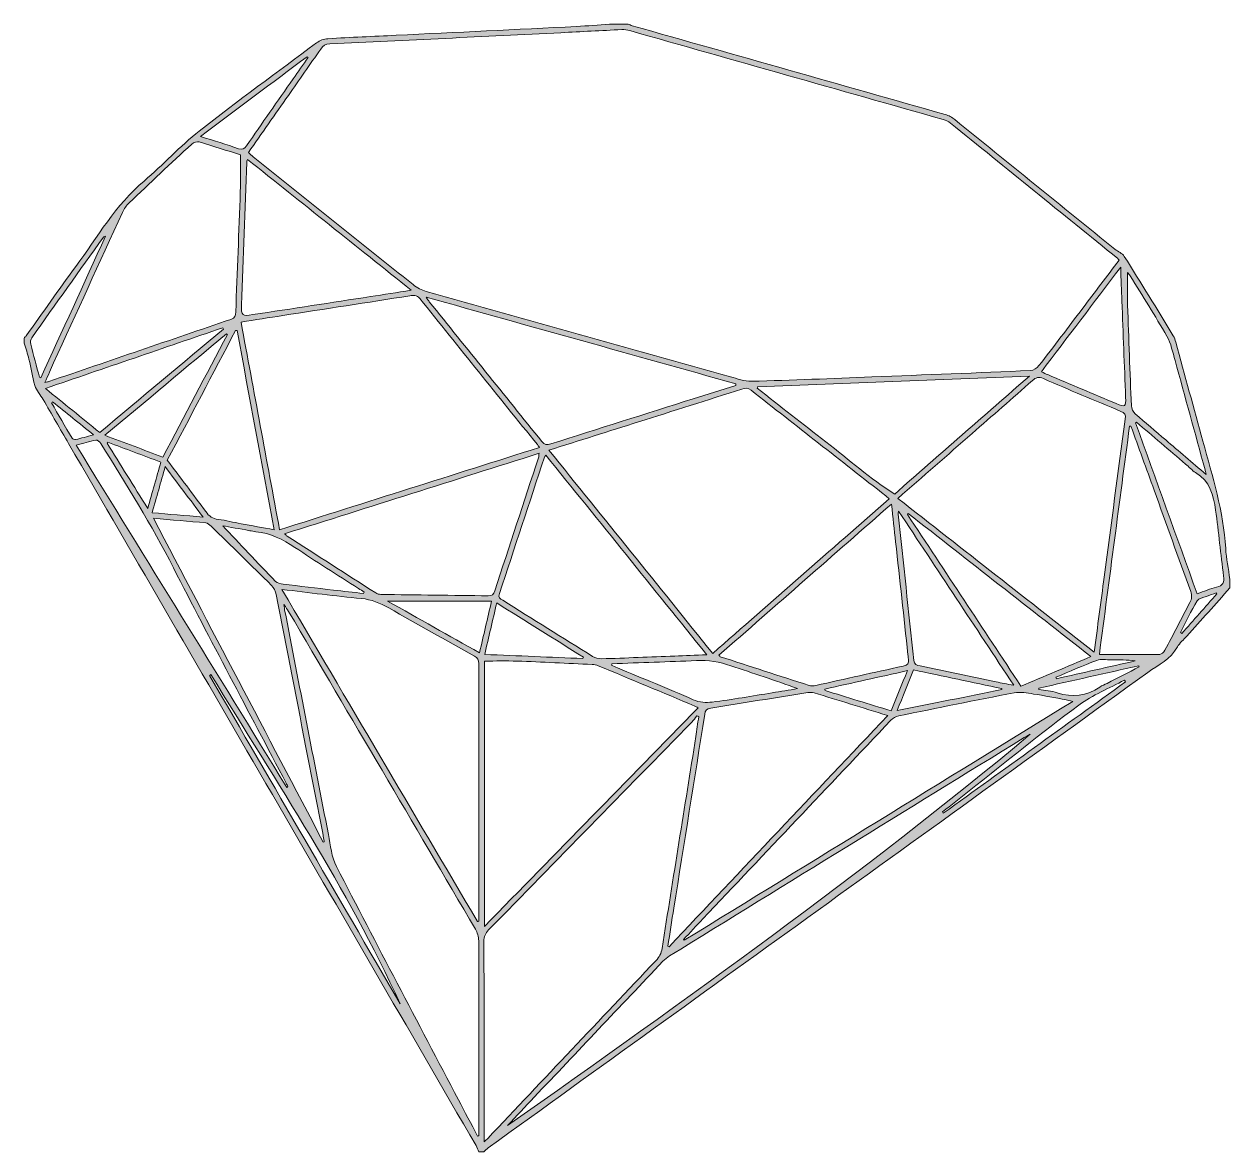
# Model space of a CAD drawing. Header units: inches. Extents: x 47 to 1957, y -1896 to -109.
import ezdxf

# ---------------------------------------------------------------- set-up
doc = ezdxf.new("R2010")
doc.units = ezdxf.units.IN
doc.header["$MEASUREMENT"] = 0
doc.layers.add('Layer 1', color=7, linetype='Continuous')

# ---------------------------------------------------------------- blocks, each defined once
blk = doc.blocks.new('block 3')
at = {"layer": 'Layer 1', "true_color": 0xffffff}
h = blk.add_hatch(color=7, dxfattribs=at)
h.dxf.hatch_style = 2
edge = h.paths.add_edge_path()
edge.add_spline(control_points=[(767.4, -1896.1), (766, -1892.8), (764.8, -1889.3), (763.1, -1886.2), (547.9, -1515.3), (332.7, -1144.4), (117.5, -773.6), (104, -750.4), (90.7, -727.1), (77.2, -703.9), (72.8, -696.5), (66.6, -689.6), (64.1, -681.6), (59.8, -668), (58.1, -653.7), (54.7, -639.8), (52.7, -631.2), (49.6, -622.9), (47, -614.5), (47, -611.8), (47, -609.2), (47, -606.5), (48.1, -605.3), (49.4, -604.3), (50.3, -603), (76.5, -566.3), (102, -529.2), (128.8, -493), (163.2, -446.5), (191.8, -395.7), (237, -357.6), (267.1, -332.2), (293.7, -302.6), (324.6, -278.4), (385.5, -230.5), (448.2, -184.9), (510.5, -138.7), (515.4, -135), (522.2, -132.5), (528.3, -132.1), (564.3, -129.9), (600.4, -128.4), (636.5, -126.7), (731.7, -122.1), (827, -117.5), (922.2, -112.7), (939.6, -111.9), (957, -110.3), (974.4, -109), (984.3, -109), (994.3, -109), (1004.2, -109), (1006.3, -109.8), (1008.4, -110.8), (1010.6, -111.5), (1175.8, -158.4), (1341.1, -205.2), (1506.3, -252.3), (1511.8, -253.8), (1517.3, -256.8), (1521.8, -260.4), (1606.4, -328.7), (1690.9, -397.2), (1775.4, -465.6), (1780.3, -469.5), (1787, -472), (1790.1, -477), (1816.4, -518.7), (1842.1, -560.8), (1867.8, -602.9), (1869.6, -606), (1870.7, -609.6), (1871.6, -613.1), (1886, -665.4), (1900.3, -717.8), (1914.8, -770.1), (1930.3, -825.9), (1947.2, -881.4), (1950.8, -939.8), (1951.8, -956.1), (1955.2, -972.3), (1957.4, -988.6), (1957.4, -993.2), (1957.4, -997.9), (1957.4, -1002.5), (1934.7, -1027.9), (1911.9, -1053.3), (1889.2, -1078.7), (1884.1, -1084.4), (1877.8, -1089.4), (1874.3, -1095.9), (1863.8, -1115.7), (1844, -1124.3), (1827.4, -1136.3), (1479.2, -1387.6), (1130.7, -1638.5), (782.3, -1889.6), (779.8, -1891.4), (777.7, -1893.9), (775.4, -1896.1), (772.7, -1896.1), (770, -1896.1), (767.4, -1896.1)], knot_values=[0, 0, 0, 0, 1, 1, 1, 2, 2, 2, 3, 3, 3, 4, 4, 4, 5, 5, 5, 6, 6, 6, 7, 7, 7, 8, 8, 8, 9, 9, 9, 10, 10, 10, 11, 11, 11, 12, 12, 12, 13, 13, 13, 14, 14, 14, 15, 15, 15, 16, 16, 16, 17, 17, 17, 18, 18, 18, 19, 19, 19, 20, 20, 20, 21, 21, 21, 22, 22, 22, 23, 23, 23, 24, 24, 24, 25, 25, 25, 26, 26, 26, 27, 27, 27, 28, 28, 28, 29, 29, 29, 30, 30, 30, 31, 31, 31, 32, 32, 32, 33, 33, 33, 34, 34, 34, 34], degree=3, periodic=1)
edge = h.paths.add_edge_path()
edge.add_spline(control_points=[(1782, -482.9), (1780.6, -481.3), (1780.2, -480.8), (1779.7, -480.4), (1691.4, -408.8), (1603, -337.2), (1514.6, -265.8), (1511.4, -263.2), (1507.2, -261.4), (1503.2, -260.2), (1337.6, -213.2), (1172.1, -166.2), (1006.5, -119.3), (1002.4, -118.2), (998, -117.5), (993.8, -117.7), (961.7, -119.2), (929.6, -121), (897.5, -122.6), (775.4, -128.6), (653.4, -134.6), (531.3, -140.3), (524.3, -140.6), (520.5, -143.2), (516.9, -148.5), (500, -173.1), (482.8, -197.4), (465.7, -221.9), (444.7, -252), (423.6, -282.1), (402.3, -312.6), (405.2, -315.2), (407.6, -317.4), (410.1, -319.4), (494.5, -387), (578.9, -454.5), (663.4, -521.8), (669.5, -526.6), (676.8, -530.5), (684.2, -532.6), (844.7, -577.8), (1005.4, -622.8), (1166, -667.7), (1177.1, -670.8), (1188.5, -675.3), (1199.7, -675), (1263.3, -673.4), (1326.8, -670.5), (1390.4, -668), (1474.1, -664.8), (1557.9, -661.6), (1641.6, -657.9), (1646.3, -657.7), (1652, -654), (1655, -650.1), (1678.4, -620), (1701.3, -589.5), (1724.3, -559.2), (1743.5, -533.8), (1762.6, -508.4), (1782, -482.9)], knot_values=[0, 0, 0, 0, 1, 1, 1, 2, 2, 2, 3, 3, 3, 4, 4, 4, 5, 5, 5, 6, 6, 6, 7, 7, 7, 8, 8, 8, 9, 9, 9, 10, 10, 10, 11, 11, 11, 12, 12, 12, 13, 13, 13, 14, 14, 14, 15, 15, 15, 16, 16, 16, 17, 17, 17, 18, 18, 18, 19, 19, 19, 20, 20, 20, 20], degree=3, periodic=1)
edge = h.paths.add_edge_path()
edge.add_spline(control_points=[(878.5, -784.1), (965.6, -892.2), (1051.6, -998.9), (1138, -1106.1), (1231.5, -1024.3), (1324.3, -943), (1417.5, -861.3), (1415.2, -859.1), (1413.8, -857.7), (1412.3, -856.6), (1341.1, -800.7), (1269.8, -745), (1198.8, -689), (1193.8, -685.1), (1189.6, -685.7), (1184.3, -687.4), (1129.7, -704.7), (1075.2, -722), (1020.6, -739.2), (973.6, -754.1), (926.6, -768.9), (878.5, -784.1)], knot_values=[0, 0, 0, 0, 1, 1, 1, 2, 2, 2, 3, 3, 3, 4, 4, 4, 5, 5, 5, 6, 6, 6, 7, 7, 7, 7], degree=3, periodic=1)
edge = h.paths.add_edge_path()
edge.add_spline(control_points=[(863.4, -779.9), (861.7, -777.5), (861, -776.4), (860.2, -775.3), (798.1, -698.2), (735.8, -621.1), (673.8, -543.8), (669, -537.8), (663.9, -538.7), (658, -539.6), (590.9, -550), (523.9, -560.4), (456.8, -570.8), (435, -574.2), (413.2, -577.6), (390.7, -581.2), (411.1, -691.1), (431.3, -800), (451.8, -910.2), (589.4, -866.6), (725.8, -823.5), (863.4, -779.9)], knot_values=[0, 0, 0, 0, 1, 1, 1, 2, 2, 2, 3, 3, 3, 4, 4, 4, 5, 5, 5, 6, 6, 6, 7, 7, 7, 7], degree=3, periodic=1)
edge = h.paths.add_edge_path()
edge.add_spline(control_points=[(775.7, -1880.2), (778.8, -1877.4), (780.2, -1876.2), (781.5, -1874.8), (870.3, -1780.9), (959, -1687), (1047.9, -1593.2), (1053.5, -1587.4), (1056.6, -1581.4), (1057.8, -1573.6), (1075.5, -1461.7), (1093.5, -1349.9), (1111.3, -1238), (1112.9, -1227.6), (1114.3, -1217.1), (1115.8, -1206.7), (1114.8, -1206.1), (1113.8, -1205.6), (1112.8, -1205), (1110.2, -1208.4), (1107.8, -1212), (1104.8, -1215), (997.6, -1324.8), (890.4, -1434.6), (783, -1544.2), (777.7, -1549.6), (775.5, -1554.9), (775.5, -1562.5), (775.8, -1639.1), (775.7, -1715.6), (775.7, -1792.2), (775.7, -1820.7), (775.7, -1849.2), (775.7, -1880.2)], knot_values=[0, 0, 0, 0, 1, 1, 1, 2, 2, 2, 3, 3, 3, 4, 4, 4, 5, 5, 5, 6, 6, 6, 7, 7, 7, 8, 8, 8, 9, 9, 9, 10, 10, 10, 11, 11, 11, 11], degree=3, periodic=1)
edge = h.paths.add_edge_path()
edge.add_spline(control_points=[(1431.5, -860.6), (1535.1, -941.8), (1638.2, -1022.5), (1742.4, -1104.2), (1747.9, -1063.3), (1753.1, -1024.2), (1758.3, -985.2), (1769.4, -901.8), (1780.3, -818.4), (1791.6, -735), (1792.6, -728), (1790.8, -725.2), (1784.5, -722.6), (1743.5, -705.6), (1702.6, -688.4), (1662, -670.7), (1654.6, -667.5), (1650.1, -668.9), (1644.5, -673.8), (1612.8, -702), (1580.8, -729.8), (1548.9, -757.7), (1510, -791.8), (1471.2, -825.9), (1431.5, -860.6)], knot_values=[0, 0, 0, 0, 1, 1, 1, 2, 2, 2, 3, 3, 3, 4, 4, 4, 5, 5, 5, 6, 6, 6, 7, 7, 7, 8, 8, 8, 8], degree=3, periodic=1)
edge = h.paths.add_edge_path()
edge.add_spline(control_points=[(765.4, -1871), (766, -1870.8), (766.7, -1870.6), (767.4, -1870.5), (767.4, -1867.3), (767.4, -1864.2), (767.4, -1861), (767.4, -1761.2), (767.5, -1661.4), (767.2, -1561.6), (767.2, -1555.4), (765.2, -1548.5), (762.1, -1543.2), (663.5, -1375.2), (564.7, -1207.4), (465.9, -1039.6), (464.1, -1036.6), (462.1, -1033.8), (458.7, -1028.5), (459.3, -1033.5), (459.4, -1035.4), (459.8, -1037.3), (482.8, -1156), (505.9, -1274.6), (529.2, -1393.2), (532.5, -1410.3), (534.1, -1428.8), (541.9, -1443.8), (605.6, -1567.4), (670.5, -1690.4), (735.1, -1813.5), (745.2, -1832.6), (755.3, -1851.8), (765.4, -1871)], knot_values=[0, 0, 0, 0, 1, 1, 1, 2, 2, 2, 3, 3, 3, 4, 4, 4, 5, 5, 5, 6, 6, 6, 7, 7, 7, 8, 8, 8, 9, 9, 9, 10, 10, 10, 11, 11, 11, 11], degree=3, periodic=1)
edge = h.paths.add_edge_path()
edge.add_spline(control_points=[(1115.1, -1192.4), (1112.6, -1191.1), (1111.2, -1190.2), (1109.8, -1189.6), (1058.8, -1168.3), (1007.8, -1147), (956.7, -1125.8), (953.7, -1124.5), (950.4, -1123.8), (947.2, -1123.7), (907.5, -1121.8), (867.8, -1119.8), (828, -1118.4), (811, -1117.8), (793.9, -1118.3), (776.4, -1118.3), (776.4, -1257.1), (776.4, -1396.7), (776.4, -1538.8), (890, -1422.6), (1002.1, -1308), (1115.1, -1192.4)], knot_values=[0, 0, 0, 0, 1, 1, 1, 2, 2, 2, 3, 3, 3, 4, 4, 4, 5, 5, 5, 6, 6, 6, 7, 7, 7, 7], degree=3, periodic=1)
edge = h.paths.add_edge_path()
edge.add_spline(control_points=[(455.4, -1004.8), (559.5, -1181.6), (662.4, -1356.4), (765.3, -1531.1), (766, -1530.9), (766.7, -1530.8), (767.4, -1530.6), (767.4, -1528.4), (767.4, -1526.3), (767.4, -1524.2), (767.4, -1390.2), (767.3, -1256.2), (767.5, -1122.2), (767.5, -1116.4), (765.6, -1113.4), (760.7, -1110.7), (715.3, -1085.3), (669.9, -1059.9), (624.8, -1034.1), (611.1, -1026.2), (597.3, -1020.7), (581.2, -1019.2), (540.1, -1015.3), (499, -1009.9), (455.4, -1004.8)], knot_values=[0, 0, 0, 0, 1, 1, 1, 2, 2, 2, 3, 3, 3, 4, 4, 4, 5, 5, 5, 6, 6, 6, 7, 7, 7, 8, 8, 8, 8], degree=3, periodic=1)
edge = h.paths.add_edge_path()
edge.add_spline(control_points=[(80, -676.7), (83.2, -676), (84.8, -675.9), (86.3, -675.4), (182.4, -642.5), (278.5, -609.5), (374.7, -576.8), (381.2, -574.6), (382.1, -570.7), (382.3, -565.1), (384.7, -501.5), (387.3, -438), (389.5, -374.4), (390.1, -355.3), (389.6, -336.1), (389.6, -316.2), (368.7, -309.5), (346.7, -302.2), (324.5, -295.7), (321.1, -294.7), (315.5, -296.5), (312.7, -299), (279.4, -329.8), (246.3, -360.9), (213.4, -392.2), (209, -396.4), (205.3, -401.8), (202.7, -407.4), (166.3, -486.8), (130.1, -566.3), (93.8, -645.8), (89.4, -655.6), (85, -665.4), (80, -676.7)], knot_values=[0, 0, 0, 0, 1, 1, 1, 2, 2, 2, 3, 3, 3, 4, 4, 4, 5, 5, 5, 6, 6, 6, 7, 7, 7, 8, 8, 8, 9, 9, 9, 10, 10, 10, 11, 11, 11, 11], degree=3, periodic=1)
edge = h.paths.add_edge_path()
edge.add_spline(control_points=[(1415.3, -1204.6), (1375.2, -1192.2), (1337, -1180.4), (1298.7, -1168.7), (1295.6, -1167.8), (1292.1, -1167.6), (1288.9, -1168.1), (1237.6, -1176.3), (1186.3, -1184.8), (1134.9, -1192.8), (1128.5, -1193.8), (1126.3, -1196.2), (1125.3, -1202.6), (1109.2, -1305), (1092.7, -1407.4), (1076.4, -1509.7), (1073.2, -1529.8), (1070.1, -1550), (1067, -1570.1), (1067.6, -1570.4), (1068.3, -1570.7), (1068.9, -1570.9), (1183.9, -1449.3), (1299, -1327.6), (1415.3, -1204.6)], knot_values=[0, 0, 0, 0, 1, 1, 1, 2, 2, 2, 3, 3, 3, 4, 4, 4, 5, 5, 5, 6, 6, 6, 7, 7, 7, 8, 8, 8, 8], degree=3, periodic=1)
edge = h.paths.add_edge_path()
edge.add_spline(control_points=[(873.7, -792), (872.4, -793.9), (871.6, -794.6), (871.3, -795.4), (847.6, -867.4), (824, -939.4), (800, -1011.3), (797.9, -1017.6), (801.3, -1019.5), (805.4, -1022), (852.8, -1051.7), (900.2, -1081.5), (947.8, -1110.9), (951.8, -1113.4), (957.1, -1114.8), (961.7, -1114.7), (1000.5, -1113.5), (1039.2, -1111.8), (1077.9, -1110.3), (1094.2, -1109.7), (1110.4, -1109), (1128.6, -1108.3), (1042.8, -1001.8), (958.6, -897.3), (873.7, -792)], knot_values=[0, 0, 0, 0, 1, 1, 1, 2, 2, 2, 3, 3, 3, 4, 4, 4, 5, 5, 5, 6, 6, 6, 7, 7, 7, 8, 8, 8, 8], degree=3, periodic=1)
edge = h.paths.add_edge_path()
edge.add_spline(control_points=[(1708.4, -1182.2), (1703.5, -1181), (1700.8, -1180.2), (1698, -1179.7), (1680.8, -1176.5), (1663.5, -1173.1), (1646.2, -1170.5), (1636.1, -1169), (1625.4, -1166.8), (1615.7, -1168.7), (1554.6, -1180.2), (1493.7, -1192.7), (1432.7, -1205.3), (1428.3, -1206.2), (1423.5, -1208.9), (1420.3, -1212.2), (1320.9, -1317), (1221.6, -1422), (1122.3, -1526.9), (1112.1, -1537.8), (1102, -1548.7), (1091.8, -1559.6), (1092.2, -1560), (1092.6, -1560.4), (1093, -1560.8), (1297.5, -1435), (1502, -1309.2), (1708.4, -1182.2)], knot_values=[0, 0, 0, 0, 1, 1, 1, 2, 2, 2, 3, 3, 3, 4, 4, 4, 5, 5, 5, 6, 6, 6, 7, 7, 7, 8, 8, 8, 9, 9, 9, 9], degree=3, periodic=1)
edge = h.paths.add_edge_path()
edge.add_spline(control_points=[(459.8, -916.7), (461.8, -918.5), (462.6, -919.5), (463.6, -920.2), (510.4, -950.3), (557.2, -980.3), (604, -1010.3), (606.4, -1011.8), (609.6, -1012.7), (612.4, -1012.7), (669, -1013.5), (725.6, -1014), (782.3, -1014.9), (788.5, -1015), (790.9, -1012.7), (792.7, -1007.2), (815.7, -936.8), (838.9, -866.4), (862, -796), (862.6, -794.1), (862.5, -792), (862.8, -789.1), (728, -831.8), (594.4, -874), (459.8, -916.7)], knot_values=[0, 0, 0, 0, 1, 1, 1, 2, 2, 2, 3, 3, 3, 4, 4, 4, 5, 5, 5, 6, 6, 6, 7, 7, 7, 8, 8, 8, 8], degree=3, periodic=1)
edge = h.paths.add_edge_path()
edge.add_spline(control_points=[(1174.7, -681.4), (1174.6, -680.5), (1174.5, -679.7), (1174.4, -678.9), (1011.6, -633.3), (848.9, -587.8), (683.9, -541.6), (686.5, -545.4), (687.6, -547.3), (689, -549), (748.5, -622.8), (808, -696.6), (867.3, -770.6), (871.7, -776.2), (875.6, -776.1), (881.7, -774.2), (956.8, -750.2), (1031.9, -726.5), (1107, -702.8), (1129.6, -695.6), (1152.1, -688.5), (1174.7, -681.4)], knot_values=[0, 0, 0, 0, 1, 1, 1, 2, 2, 2, 3, 3, 3, 4, 4, 4, 5, 5, 5, 6, 6, 6, 7, 7, 7, 7], degree=3, periodic=1)
edge = h.paths.add_edge_path()
edge.add_spline(control_points=[(1147.8, -1109.1), (1149.1, -1110.5), (1149.5, -1111.2), (1150, -1111.4), (1196.9, -1126.6), (1243.7, -1141.9), (1290.6, -1156.8), (1293.9, -1157.9), (1297.9, -1157.7), (1301.3, -1157), (1347.5, -1146.8), (1393.6, -1136.3), (1439.9, -1126.3), (1446.9, -1124.8), (1449.7, -1122.2), (1448, -1115.1), (1447.5, -1112.9), (1447.6, -1110.5), (1447.4, -1108.2), (1440.9, -1048.6), (1434.4, -989.1), (1427.9, -929.5), (1425.8, -910.3), (1423.6, -891), (1421.2, -869.6), (1329.2, -950.2), (1238.6, -1029.5), (1147.8, -1109.1)], knot_values=[0, 0, 0, 0, 1, 1, 1, 2, 2, 2, 3, 3, 3, 4, 4, 4, 5, 5, 5, 6, 6, 6, 7, 7, 7, 8, 8, 8, 9, 9, 9, 9], degree=3, periodic=1)
edge = h.paths.add_edge_path()
edge.add_spline(control_points=[(812.9, -1854.5), (1094.4, -1655.7), (1375.1, -1456.2), (1641.2, -1234.3), (1637.2, -1236.6), (1634.3, -1237.9), (1631.7, -1239.5), (1444.4, -1354.8), (1257, -1470), (1069.7, -1585.4), (1065.8, -1587.8), (1062.2, -1590.8), (1059, -1594.1), (991.1, -1665.8), (923.2, -1737.6), (855.3, -1809.3), (841.1, -1824.3), (827, -1839.4), (812.9, -1854.5)], knot_values=[0, 0, 0, 0, 1, 1, 1, 2, 2, 2, 3, 3, 3, 4, 4, 4, 5, 5, 5, 6, 6, 6, 6], degree=3, periodic=1)
edge = h.paths.add_edge_path()
edge.add_spline(control_points=[(1209.2, -683.5), (1209, -684.3), (1208.8, -685.2), (1208.6, -686), (1244.9, -714.4), (1280.8, -743.1), (1317.4, -771.1), (1353.6, -798.7), (1387.6, -829.5), (1426.4, -853.6), (1497.4, -791.4), (1567.7, -729.8), (1639.7, -666.7), (1494.3, -672.4), (1351.7, -677.9), (1209.2, -683.5)], knot_values=[0, 0, 0, 0, 1, 1, 1, 2, 2, 2, 3, 3, 3, 4, 4, 4, 5, 5, 5, 5], degree=3, periodic=1)
edge = h.paths.add_edge_path()
edge.add_spline(control_points=[(521, -1405.2), (521.5, -1405), (522, -1404.8), (522.5, -1404.6), (522.2, -1402.7), (522, -1400.8), (521.6, -1399), (513.3, -1356.4), (505, -1313.8), (496.7, -1271.2), (479.9, -1185.1), (463.3, -1098.9), (446.2, -1012.9), (445.2, -1007.7), (442.5, -1002.1), (438.9, -998.4), (407.2, -966.8), (375.1, -935.6), (343.1, -904.4), (340.8, -902.2), (337.7, -899.6), (334.8, -899.4), (307.9, -896.8), (280.8, -894.6), (251.8, -892.1), (342.1, -1064.3), (431.5, -1234.8), (521, -1405.2)], knot_values=[0, 0, 0, 0, 1, 1, 1, 2, 2, 2, 3, 3, 3, 4, 4, 4, 5, 5, 5, 6, 6, 6, 7, 7, 7, 8, 8, 8, 9, 9, 9, 9], degree=3, periodic=1)
edge = h.paths.add_edge_path()
edge.add_spline(control_points=[(401, -323.3), (400.2, -325.9), (399.7, -326.8), (399.7, -327.7), (396.8, -403.1), (394, -478.6), (391.3, -554), (390.7, -571), (392.5, -572.1), (409.5, -569.4), (471.6, -559.8), (533.8, -550.3), (595.9, -540.7), (616.7, -537.6), (637.4, -534.2), (660.4, -530.6), (573, -460.8), (487.5, -392.4), (401, -323.3)], knot_values=[0, 0, 0, 0, 1, 1, 1, 2, 2, 2, 3, 3, 3, 4, 4, 4, 5, 5, 5, 6, 6, 6, 6], degree=3, periodic=1)
edge = h.paths.add_edge_path()
edge.add_spline(control_points=[(1800.6, -745.9), (1799.9, -745.9), (1799.2, -745.9), (1798.5, -745.9), (1782.6, -866.4), (1766.7, -986.8), (1750.6, -1108), (1783.3, -1108), (1814.8, -1108.2), (1846.2, -1107.7), (1849, -1107.7), (1852.8, -1104.1), (1854.4, -1101.2), (1867.8, -1076.1), (1880.6, -1050.7), (1894, -1025.6), (1897.2, -1019.6), (1897.7, -1014.4), (1895.4, -1007.9), (1875.9, -954.5), (1856.7, -901), (1837.4, -847.5), (1825.2, -813.6), (1812.9, -779.8), (1800.6, -745.9)], knot_values=[0, 0, 0, 0, 1, 1, 1, 2, 2, 2, 3, 3, 3, 4, 4, 4, 5, 5, 5, 6, 6, 6, 7, 7, 7, 8, 8, 8, 8], degree=3, periodic=1)
edge = h.paths.add_edge_path()
edge.add_spline(control_points=[(273.9, -800.1), (294.4, -827.4), (314.9, -854.3), (334.8, -881.5), (340, -888.7), (345.6, -892.9), (354.8, -893.9), (366.9, -895.3), (378.8, -898.5), (390.8, -900.7), (407.9, -903.9), (425, -906.9), (443.1, -910.1), (423.4, -803.9), (403.9, -699.3), (384.5, -594.6), (383.6, -594.6), (382.8, -594.6), (382, -594.6), (346, -663), (310, -731.5), (273.9, -800.1)], knot_values=[0, 0, 0, 0, 1, 1, 1, 2, 2, 2, 3, 3, 3, 4, 4, 4, 5, 5, 5, 6, 6, 6, 7, 7, 7, 7], degree=3, periodic=1)
edge = h.paths.add_edge_path()
edge.add_spline(control_points=[(1737.3, -1111.2), (1640, -1035), (1543.9, -959.7), (1447.9, -884.5), (1447.4, -884.9), (1446.9, -885.4), (1446.5, -885.9), (1506.4, -976.5), (1566.2, -1067), (1626.4, -1158.1), (1663.1, -1142.6), (1699.3, -1127.3), (1737.3, -1111.2)], knot_values=[0, 0, 0, 0, 1, 1, 1, 2, 2, 2, 3, 3, 3, 4, 4, 4, 4], degree=3, periodic=1)
edge = h.paths.add_edge_path()
edge.add_spline(control_points=[(1432.6, -880.6), (1432, -884), (1431.8, -884.7), (1431.8, -885.3), (1440.1, -962.7), (1448.5, -1040), (1456.6, -1117.3), (1457.3, -1124), (1461.4, -1124.9), (1466.5, -1125.9), (1506.7, -1134.3), (1546.8, -1142.8), (1586.9, -1151.3), (1595.4, -1153), (1604, -1154.6), (1615.1, -1156.7), (1553.6, -1063.7), (1493.7, -973.1), (1432.6, -880.6)], knot_values=[0, 0, 0, 0, 1, 1, 1, 2, 2, 2, 3, 3, 3, 4, 4, 4, 5, 5, 5, 6, 6, 6, 6], degree=3, periodic=1)
edge = h.paths.add_edge_path()
edge.add_spline(control_points=[(1919.7, -822.5), (1918.9, -818.8), (1918.6, -816.9), (1918.1, -815.1), (1902.2, -757.4), (1886.5, -699.7), (1870.5, -642), (1866.9, -629), (1864.2, -615.2), (1857.7, -603.7), (1839.2, -571.2), (1818.9, -539.7), (1799.3, -507.9), (1798, -505.9), (1796.4, -504.1), (1795.3, -502.6), (1795.3, -520), (1794.8, -537.2), (1795.4, -554.3), (1797.1, -607.5), (1799.1, -660.8), (1801.4, -714), (1801.6, -718.2), (1804.4, -723.4), (1807.6, -726.3), (1823.3, -740.5), (1839.6, -754.1), (1855.7, -767.9), (1876.5, -785.7), (1897.4, -803.5), (1919.7, -822.5)], knot_values=[0, 0, 0, 0, 1, 1, 1, 2, 2, 2, 3, 3, 3, 4, 4, 4, 5, 5, 5, 6, 6, 6, 7, 7, 7, 8, 8, 8, 9, 9, 9, 10, 10, 10, 10], degree=3, periodic=1)
edge = h.paths.add_edge_path()
edge.add_spline(control_points=[(1905.6, -1011.7), (1916.5, -1007.9), (1926.2, -1003.5), (1936.4, -1001.2), (1947, -998.9), (1948.7, -993.5), (1947.4, -983.7), (1942.9, -948.9), (1939.6, -914), (1934.8, -879.2), (1931.6, -855.8), (1926, -833.1), (1903.2, -819.6), (1897.3, -816.1), (1892.5, -810.7), (1887.2, -806.2), (1861.3, -784), (1835.4, -761.9), (1809.5, -739.8), (1809, -740.1), (1808.5, -740.4), (1808, -740.7), (1840.4, -830.7), (1872.8, -920.7), (1905.6, -1011.7)], knot_values=[0, 0, 0, 0, 1, 1, 1, 2, 2, 2, 3, 3, 3, 4, 4, 4, 5, 5, 5, 6, 6, 6, 7, 7, 7, 8, 8, 8, 8], degree=3, periodic=1)
edge = h.paths.add_edge_path()
edge.add_spline(control_points=[(1658.7, -660), (1662.8, -661.8), (1665.8, -663.2), (1668.8, -664.4), (1705, -679.8), (1741.3, -695.1), (1777.5, -710.4), (1791.7, -716.4), (1792.8, -715.8), (1792.2, -700.5), (1790.3, -649.6), (1788.3, -598.7), (1786.4, -547.7), (1785.7, -530.8), (1785.1, -513.9), (1784.4, -494.1), (1741.5, -550.8), (1700.5, -604.8), (1658.7, -660)], knot_values=[0, 0, 0, 0, 1, 1, 1, 2, 2, 2, 3, 3, 3, 4, 4, 4, 5, 5, 5, 6, 6, 6, 6], degree=3, periodic=1)
edge = h.paths.add_edge_path()
edge.add_spline(control_points=[(362.9, -592.2), (362.6, -591.5), (362.3, -590.8), (362, -590.1), (268.5, -622.1), (175, -654.1), (80.8, -686.3), (109.9, -709.9), (138.1, -732.8), (166.7, -756.1), (232.3, -701.3), (297.6, -646.8), (362.9, -592.2)], knot_values=[0, 0, 0, 0, 1, 1, 1, 2, 2, 2, 3, 3, 3, 4, 4, 4, 4], degree=3, periodic=1)
edge = h.paths.add_edge_path()
edge.add_spline(control_points=[(463.3, -1318.4), (463.8, -1318), (464.3, -1317.6), (464.8, -1317.2), (464, -1315.4), (463.2, -1313.7), (462.3, -1312), (402.7, -1198.3), (342.3, -1085), (283.7, -970.8), (248.8, -902.9), (209.1, -838.1), (168.5, -773.7), (166.8, -771.1), (162.9, -767.8), (160.6, -768.2), (150.4, -770.1), (140.4, -773.2), (129.3, -776.2), (241.1, -957.7), (352.2, -1138.1), (463.3, -1318.4)], knot_values=[0, 0, 0, 0, 1, 1, 1, 2, 2, 2, 3, 3, 3, 4, 4, 4, 5, 5, 5, 6, 6, 6, 7, 7, 7, 7], degree=3, periodic=1)
edge = h.paths.add_edge_path()
edge.add_spline(control_points=[(266.8, -795.1), (301.4, -729.4), (335.2, -665), (369, -600.6), (368.5, -600.3), (368, -600), (367.5, -599.6), (303.6, -653), (239.8, -706.4), (174.9, -760.6), (206.6, -772.4), (236.3, -783.6), (266.8, -795.1)], knot_values=[0, 0, 0, 0, 1, 1, 1, 2, 2, 2, 3, 3, 3, 4, 4, 4, 4], degree=3, periodic=1)
edge = h.paths.add_edge_path()
edge.add_spline(control_points=[(978.4, -1122.6), (978.2, -1123.2), (977.9, -1123.9), (977.7, -1124.6), (980.8, -1126.1), (983.9, -1127.7), (987.1, -1129), (1027.1, -1145.8), (1067.3, -1162), (1107, -1179.5), (1117.2, -1184), (1127.5, -1184.5), (1137.2, -1183.3), (1169.1, -1179.4), (1200.7, -1173.6), (1232.4, -1168.6), (1245.8, -1166.4), (1259.1, -1164.2), (1272.4, -1162), (1237, -1148.7), (1201.6, -1137.7), (1166.6, -1125.7), (1148.9, -1119.6), (1131.1, -1116.7), (1112.3, -1117.5), (1067.7, -1119.5), (1023.1, -1120.9), (978.4, -1122.6)], knot_values=[0, 0, 0, 0, 1, 1, 1, 2, 2, 2, 3, 3, 3, 4, 4, 4, 5, 5, 5, 6, 6, 6, 7, 7, 7, 8, 8, 8, 9, 9, 9, 9], degree=3, periodic=1)
edge = h.paths.add_edge_path()
edge.add_spline(control_points=[(584.9, -1011.1), (585.1, -1010.5), (585.4, -1009.8), (585.6, -1009.2), (582.7, -1007.2), (579.9, -1005.2), (577, -1003.3), (543.2, -981.6), (509.1, -960.6), (475.9, -938.1), (456.9, -925.2), (437.2, -915.6), (414.2, -913.5), (410.9, -913.2), (407.7, -912.3), (404.5, -911.7), (388.5, -908.8), (372.6, -905.9), (361.7, -904), (388, -931.8), (416.5, -962.2), (445.5, -992.2), (448.1, -994.9), (453.1, -995.8), (457.2, -996.3), (483.8, -999.7), (510.5, -1002.8), (537.1, -1005.9), (553, -1007.7), (569, -1009.4), (584.9, -1011.1)], knot_values=[0, 0, 0, 0, 1, 1, 1, 2, 2, 2, 3, 3, 3, 4, 4, 4, 5, 5, 5, 6, 6, 6, 7, 7, 7, 8, 8, 8, 9, 9, 9, 10, 10, 10, 10], degree=3, periodic=1)
edge = h.paths.add_edge_path()
edge.add_spline(control_points=[(768.5, -1105.3), (775, -1077.5), (781.1, -1051.1), (787.6, -1023.2), (732.3, -1023.2), (678.8, -1023.2), (622.7, -1023.2), (672.5, -1051.2), (720, -1078), (768.5, -1105.3)], knot_values=[0, 0, 0, 0, 1, 1, 1, 2, 2, 2, 3, 3, 3, 3], degree=3, periodic=1)
edge = h.paths.add_edge_path()
edge.add_spline(control_points=[(776.8, -1107.8), (829.7, -1110), (881.1, -1112.2), (932.5, -1114.3), (932.7, -1113.6), (932.9, -1112.8), (933.1, -1112.1), (887.5, -1083.6), (842, -1055.1), (795.8, -1026.2), (789.4, -1053.8), (783.2, -1080.2), (776.8, -1107.8)], knot_values=[0, 0, 0, 0, 1, 1, 1, 2, 2, 2, 3, 3, 3, 4, 4, 4, 4], degree=3, periodic=1)
edge = h.paths.add_edge_path()
edge.add_spline(control_points=[(326.6, -286.9), (348.3, -293.9), (367.6, -299.7), (386.6, -306.4), (392.9, -308.6), (395.9, -307), (399.4, -301.8), (423.9, -266.3), (448.6, -231.1), (473.3, -195.8), (481.1, -184.6), (489, -173.3), (496.9, -162.1), (496.4, -161.6), (495.8, -161.1), (495.3, -160.6), (439.6, -202.3), (384, -244), (326.6, -286.9)], knot_values=[0, 0, 0, 0, 1, 1, 1, 2, 2, 2, 3, 3, 3, 4, 4, 4, 5, 5, 5, 6, 6, 6, 6], degree=3, periodic=1)
edge = h.paths.add_edge_path()
edge.add_spline(control_points=[(71.4, -668.7), (72.2, -668.9), (72.9, -669.2), (73.6, -669.4), (107.5, -595.2), (141.3, -521.1), (175.9, -445.1), (173.3, -446.3), (172.8, -446.4), (172.7, -446.6), (134.7, -499.7), (96.8, -552.7), (59.1, -605.9), (57.3, -608.4), (56.7, -612.9), (57.4, -616), (61.8, -633.6), (66.7, -651.1), (71.4, -668.7)], knot_values=[0, 0, 0, 0, 1, 1, 1, 2, 2, 2, 3, 3, 3, 4, 4, 4, 5, 5, 5, 6, 6, 6, 6], degree=3, periodic=1)
edge = h.paths.add_edge_path()
edge.add_spline(control_points=[(1595.9, -1163.6), (1596, -1163), (1596, -1162.4), (1596, -1161.9), (1549.6, -1152.1), (1503.3, -1142.3), (1456.2, -1132.4), (1447.7, -1153.6), (1439.5, -1174.1), (1430.3, -1196.7), (1487.3, -1185.3), (1541.6, -1174.5), (1595.9, -1163.6)], knot_values=[0, 0, 0, 0, 1, 1, 1, 2, 2, 2, 3, 3, 3, 4, 4, 4, 4], degree=3, periodic=1)
edge = h.paths.add_edge_path()
edge.add_spline(control_points=[(343, -1139.6), (342.3, -1140.2), (341.6, -1140.7), (340.9, -1141.2), (441.4, -1314.5), (542, -1487.9), (642.6, -1661.2), (559, -1477.9), (447.3, -1310.9), (343, -1139.6)], knot_values=[0, 0, 0, 0, 1, 1, 1, 2, 2, 2, 3, 3, 3, 3], degree=3, periodic=1)
edge = h.paths.add_edge_path()
edge.add_spline(control_points=[(1446.6, -1133.5), (1401.7, -1143.5), (1358.8, -1153), (1315.9, -1162.6), (1315.9, -1163.4), (1315.9, -1164.2), (1316, -1165), (1350.8, -1175.7), (1385.6, -1186.4), (1420.7, -1197.2), (1429.4, -1175.6), (1437.6, -1155.4), (1446.6, -1133.5)], knot_values=[0, 0, 0, 0, 1, 1, 1, 2, 2, 2, 3, 3, 3, 4, 4, 4, 4], degree=3, periodic=1)
edge = h.paths.add_edge_path()
edge.add_spline(control_points=[(179.7, -771.5), (179.3, -772.1), (178.9, -772.7), (178.5, -773.2), (199.6, -807), (220.6, -840.8), (242.8, -876.5), (250.1, -850.6), (256.8, -827.2), (263.6, -803.1), (235.1, -792.4), (207.4, -782), (179.7, -771.5)], knot_values=[0, 0, 0, 0, 1, 1, 1, 2, 2, 2, 3, 3, 3, 4, 4, 4, 4], degree=3, periodic=1)
edge = h.paths.add_edge_path()
edge.add_spline(control_points=[(249.8, -883.3), (276.6, -885.6), (302.3, -887.8), (330.6, -890.2), (309.7, -862.3), (290.6, -836.9), (270.6, -810.1), (263.5, -835.2), (256.9, -858.4), (249.8, -883.3)], knot_values=[0, 0, 0, 0, 1, 1, 1, 2, 2, 2, 3, 3, 3, 3], degree=3, periodic=1)
edge = h.paths.add_edge_path()
edge.add_spline(control_points=[(1502, -1357.4), (1502.5, -1358), (1502.9, -1358.7), (1503.4, -1359.3), (1599.7, -1290), (1695.9, -1220.6), (1792.2, -1151.3), (1791.6, -1150.4), (1791, -1149.4), (1790.4, -1148.5), (1766.2, -1161.5), (1739.8, -1171.9), (1718, -1188.2), (1659, -1232.1), (1602, -1278.6), (1544.2, -1324), (1530.1, -1335.1), (1516.1, -1346.3), (1502, -1357.4)], knot_values=[0, 0, 0, 0, 1, 1, 1, 2, 2, 2, 3, 3, 3, 4, 4, 4, 5, 5, 5, 6, 6, 6, 6], degree=3, periodic=1)
edge = h.paths.add_edge_path()
edge.add_spline(control_points=[(1654.8, -1161.2), (1654.8, -1161.9), (1654.8, -1162.6), (1654.7, -1163.2), (1664.5, -1165), (1674.6, -1165.7), (1683.9, -1168.6), (1708.1, -1176.3), (1730.4, -1174.2), (1751.3, -1159.5), (1754.8, -1157), (1759, -1155.6), (1762.8, -1153.6), (1779.8, -1144.9), (1796.7, -1136.2), (1813.7, -1127.6), (1813.4, -1127), (1813.2, -1126.4), (1813, -1125.8), (1760.3, -1137.6), (1707.6, -1149.4), (1654.8, -1161.2)], knot_values=[0, 0, 0, 0, 1, 1, 1, 2, 2, 2, 3, 3, 3, 4, 4, 4, 5, 5, 5, 6, 6, 6, 7, 7, 7, 7], degree=3, periodic=1)
edge = h.paths.add_edge_path()
edge.add_spline(control_points=[(156.8, -759.8), (134.3, -741.5), (113.2, -724.5), (92.2, -707.5), (91.5, -708.1), (90.9, -708.6), (90.3, -709.1), (101.1, -727.8), (111.9, -746.5), (122.9, -765.1), (123.8, -766.5), (126.9, -767.6), (128.6, -767.2), (137.5, -765.2), (146.3, -762.6), (156.8, -759.8)], knot_values=[0, 0, 0, 0, 1, 1, 1, 2, 2, 2, 3, 3, 3, 4, 4, 4, 5, 5, 5, 5], degree=3, periodic=1)
edge = h.paths.add_edge_path()
edge.add_spline(control_points=[(1681.9, -1144), (1682.1, -1144.7), (1682.4, -1145.5), (1682.6, -1146.2), (1724.2, -1136.9), (1765.8, -1127.5), (1807.4, -1118.2), (1794.4, -1116.3), (1781.9, -1116.2), (1769.3, -1116.3), (1761.7, -1116.4), (1753.4, -1114.7), (1746.7, -1117.2), (1724.8, -1125.3), (1703.4, -1134.9), (1681.9, -1144)], knot_values=[0, 0, 0, 0, 1, 1, 1, 2, 2, 2, 3, 3, 3, 4, 4, 4, 5, 5, 5, 5], degree=3, periodic=1)
edge = h.paths.add_edge_path()
edge.add_spline(control_points=[(1936.9, -1011.7), (1936.6, -1011.3), (1936.3, -1010.8), (1936, -1010.4), (1930.7, -1012.2), (1925.5, -1013.9), (1920.3, -1015.9), (1915.2, -1017.9), (1908, -1019), (1905.6, -1022.8), (1895.9, -1039.1), (1887.7, -1056.2), (1879, -1073), (1879.7, -1073.5), (1880.5, -1074.1), (1881.2, -1074.6), (1899.8, -1053.6), (1918.3, -1032.7), (1936.9, -1011.7)], knot_values=[0, 0, 0, 0, 1, 1, 1, 2, 2, 2, 3, 3, 3, 4, 4, 4, 5, 5, 5, 6, 6, 6, 6], degree=3, periodic=1)
at = {"layer": 'Layer 1', "lineweight": 0}
for points, knots in [([(767.4, -1896.1), (766, -1892.8), (764.8, -1889.3), (763.1, -1886.2), (547.9, -1515.3), (332.7, -1144.4), (117.5, -773.6), (104, -750.4), (90.7, -727.1), (77.2, -703.9), (72.8, -696.5), (66.6, -689.6), (64.1, -681.6), (59.8, -668), (58.1, -653.7), (54.7, -639.8), (52.7, -631.2), (49.6, -622.9), (47, -614.5), (47, -611.8), (47, -609.2), (47, -606.5), (48.1, -605.3), (49.4, -604.3), (50.3, -603), (76.5, -566.3), (102, -529.2), (128.8, -493), (163.2, -446.5), (191.8, -395.7), (237, -357.6), (267.1, -332.2), (293.7, -302.6), (324.6, -278.4), (385.5, -230.5), (448.2, -184.9), (510.5, -138.7), (515.4, -135), (522.2, -132.5), (528.3, -132.1), (564.3, -129.9), (600.4, -128.4), (636.5, -126.7), (731.7, -122.1), (827, -117.5), (922.2, -112.7), (939.6, -111.9), (957, -110.3), (974.4, -109), (984.3, -109), (994.3, -109), (1004.2, -109), (1006.3, -109.8), (1008.4, -110.8), (1010.6, -111.5), (1175.8, -158.4), (1341.1, -205.2), (1506.3, -252.3), (1511.8, -253.8), (1517.3, -256.8), (1521.8, -260.4), (1606.4, -328.7), (1690.9, -397.2), (1775.4, -465.6), (1780.3, -469.5), (1787, -472), (1790.1, -477), (1816.4, -518.7), (1842.1, -560.8), (1867.8, -602.9), (1869.6, -606), (1870.7, -609.6), (1871.6, -613.1), (1886, -665.4), (1900.3, -717.8), (1914.8, -770.1), (1930.3, -825.9), (1947.2, -881.4), (1950.8, -939.8), (1951.8, -956.1), (1955.2, -972.3), (1957.4, -988.6), (1957.4, -993.2), (1957.4, -997.9), (1957.4, -1002.5), (1934.7, -1027.9), (1911.9, -1053.3), (1889.2, -1078.7), (1884.1, -1084.4), (1877.8, -1089.4), (1874.3, -1095.9), (1863.8, -1115.7), (1844, -1124.3), (1827.4, -1136.3), (1479.2, -1387.6), (1130.7, -1638.5), (782.3, -1889.6), (779.8, -1891.4), (777.7, -1893.9), (775.4, -1896.1), (772.7, -1896.1), (770, -1896.1), (767.4, -1896.1)], [0, 0, 0, 0, 1, 1, 1, 2, 2, 2, 3, 3, 3, 4, 4, 4, 5, 5, 5, 6, 6, 6, 7, 7, 7, 8, 8, 8, 9, 9, 9, 10, 10, 10, 11, 11, 11, 12, 12, 12, 13, 13, 13, 14, 14, 14, 15, 15, 15, 16, 16, 16, 17, 17, 17, 18, 18, 18, 19, 19, 19, 20, 20, 20, 21, 21, 21, 22, 22, 22, 23, 23, 23, 24, 24, 24, 25, 25, 25, 26, 26, 26, 27, 27, 27, 28, 28, 28, 29, 29, 29, 30, 30, 30, 31, 31, 31, 32, 32, 32, 33, 33, 33, 34, 34, 34, 34]), ([(1782, -482.9), (1780.6, -481.3), (1780.2, -480.8), (1779.7, -480.4), (1691.4, -408.8), (1603, -337.2), (1514.6, -265.8), (1511.4, -263.2), (1507.2, -261.4), (1503.2, -260.2), (1337.6, -213.2), (1172.1, -166.2), (1006.5, -119.3), (1002.4, -118.2), (998, -117.5), (993.8, -117.7), (961.7, -119.2), (929.6, -121), (897.5, -122.6), (775.4, -128.6), (653.4, -134.6), (531.3, -140.3), (524.3, -140.6), (520.5, -143.2), (516.9, -148.5), (500, -173.1), (482.8, -197.4), (465.7, -221.9), (444.7, -252), (423.6, -282.1), (402.3, -312.6), (405.2, -315.2), (407.6, -317.4), (410.1, -319.4), (494.5, -387), (578.9, -454.5), (663.4, -521.8), (669.5, -526.6), (676.8, -530.5), (684.2, -532.6), (844.7, -577.8), (1005.4, -622.8), (1166, -667.7), (1177.1, -670.8), (1188.5, -675.3), (1199.7, -675), (1263.3, -673.4), (1326.8, -670.5), (1390.4, -668), (1474.1, -664.8), (1557.9, -661.6), (1641.6, -657.9), (1646.3, -657.7), (1652, -654), (1655, -650.1), (1678.4, -620), (1701.3, -589.5), (1724.3, -559.2), (1743.5, -533.8), (1762.6, -508.4), (1782, -482.9)], [0, 0, 0, 0, 1, 1, 1, 2, 2, 2, 3, 3, 3, 4, 4, 4, 5, 5, 5, 6, 6, 6, 7, 7, 7, 8, 8, 8, 9, 9, 9, 10, 10, 10, 11, 11, 11, 12, 12, 12, 13, 13, 13, 14, 14, 14, 15, 15, 15, 16, 16, 16, 17, 17, 17, 18, 18, 18, 19, 19, 19, 20, 20, 20, 20]), ([(326.6, -286.9), (348.3, -293.9), (367.6, -299.7), (386.6, -306.4), (392.9, -308.6), (395.9, -307), (399.4, -301.8), (423.9, -266.3), (448.6, -231.1), (473.3, -195.8), (481.1, -184.6), (489, -173.3), (496.9, -162.1), (496.4, -161.6), (495.8, -161.1), (495.3, -160.6), (439.6, -202.3), (384, -244), (326.6, -286.9)], [0, 0, 0, 0, 1, 1, 1, 2, 2, 2, 3, 3, 3, 4, 4, 4, 5, 5, 5, 6, 6, 6, 6]), ([(80, -676.7), (83.2, -676), (84.8, -675.9), (86.3, -675.4), (182.4, -642.5), (278.5, -609.5), (374.7, -576.8), (381.2, -574.6), (382.1, -570.7), (382.3, -565.1), (384.7, -501.5), (387.3, -438), (389.5, -374.4), (390.1, -355.3), (389.6, -336.1), (389.6, -316.2), (368.7, -309.5), (346.7, -302.2), (324.5, -295.7), (321.1, -294.7), (315.5, -296.5), (312.7, -299), (279.4, -329.8), (246.3, -360.9), (213.4, -392.2), (209, -396.4), (205.3, -401.8), (202.7, -407.4), (166.3, -486.8), (130.1, -566.3), (93.8, -645.8), (89.4, -655.6), (85, -665.4), (80, -676.7)], [0, 0, 0, 0, 1, 1, 1, 2, 2, 2, 3, 3, 3, 4, 4, 4, 5, 5, 5, 6, 6, 6, 7, 7, 7, 8, 8, 8, 9, 9, 9, 10, 10, 10, 11, 11, 11, 11]), ([(401, -323.3), (400.2, -325.9), (399.7, -326.8), (399.7, -327.7), (396.8, -403.1), (394, -478.6), (391.3, -554), (390.7, -571), (392.5, -572.1), (409.5, -569.4), (471.6, -559.8), (533.8, -550.3), (595.9, -540.7), (616.7, -537.6), (637.4, -534.2), (660.4, -530.6), (573, -460.8), (487.5, -392.4), (401, -323.3)], [0, 0, 0, 0, 1, 1, 1, 2, 2, 2, 3, 3, 3, 4, 4, 4, 5, 5, 5, 6, 6, 6, 6]), ([(71.4, -668.7), (72.2, -668.9), (72.9, -669.2), (73.6, -669.4), (107.5, -595.2), (141.3, -521.1), (175.9, -445.1), (173.3, -446.3), (172.8, -446.4), (172.7, -446.6), (134.7, -499.7), (96.8, -552.7), (59.1, -605.9), (57.3, -608.4), (56.7, -612.9), (57.4, -616), (61.8, -633.6), (66.7, -651.1), (71.4, -668.7)], [0, 0, 0, 0, 1, 1, 1, 2, 2, 2, 3, 3, 3, 4, 4, 4, 5, 5, 5, 6, 6, 6, 6]), ([(1658.7, -660), (1662.8, -661.8), (1665.8, -663.2), (1668.8, -664.4), (1705, -679.8), (1741.3, -695.1), (1777.5, -710.4), (1791.7, -716.4), (1792.8, -715.8), (1792.2, -700.5), (1790.3, -649.6), (1788.3, -598.7), (1786.4, -547.7), (1785.7, -530.8), (1785.1, -513.9), (1784.4, -494.1), (1741.5, -550.8), (1700.5, -604.8), (1658.7, -660)], [0, 0, 0, 0, 1, 1, 1, 2, 2, 2, 3, 3, 3, 4, 4, 4, 5, 5, 5, 6, 6, 6, 6]), ([(1919.7, -822.5), (1918.9, -818.8), (1918.6, -816.9), (1918.1, -815.1), (1902.2, -757.4), (1886.5, -699.7), (1870.5, -642), (1866.9, -629), (1864.2, -615.2), (1857.7, -603.7), (1839.2, -571.2), (1818.9, -539.7), (1799.3, -507.9), (1798, -505.9), (1796.4, -504.1), (1795.3, -502.6), (1795.3, -520), (1794.8, -537.2), (1795.4, -554.3), (1797.1, -607.5), (1799.1, -660.8), (1801.4, -714), (1801.6, -718.2), (1804.4, -723.4), (1807.6, -726.3), (1823.3, -740.5), (1839.6, -754.1), (1855.7, -767.9), (1876.5, -785.7), (1897.4, -803.5), (1919.7, -822.5)], [0, 0, 0, 0, 1, 1, 1, 2, 2, 2, 3, 3, 3, 4, 4, 4, 5, 5, 5, 6, 6, 6, 7, 7, 7, 8, 8, 8, 9, 9, 9, 10, 10, 10, 10]), ([(863.4, -779.9), (861.7, -777.5), (861, -776.4), (860.2, -775.3), (798.1, -698.2), (735.8, -621.1), (673.8, -543.8), (669, -537.8), (663.9, -538.7), (658, -539.6), (590.9, -550), (523.9, -560.4), (456.8, -570.8), (435, -574.2), (413.2, -577.6), (390.7, -581.2), (411.1, -691.1), (431.3, -800), (451.8, -910.2), (589.4, -866.6), (725.8, -823.5), (863.4, -779.9)], [0, 0, 0, 0, 1, 1, 1, 2, 2, 2, 3, 3, 3, 4, 4, 4, 5, 5, 5, 6, 6, 6, 7, 7, 7, 7]), ([(1174.7, -681.4), (1174.6, -680.5), (1174.5, -679.7), (1174.4, -678.9), (1011.6, -633.3), (848.9, -587.8), (683.9, -541.6), (686.5, -545.4), (687.6, -547.3), (689, -549), (748.5, -622.8), (808, -696.6), (867.3, -770.6), (871.7, -776.2), (875.6, -776.1), (881.7, -774.2), (956.8, -750.2), (1031.9, -726.5), (1107, -702.8), (1129.6, -695.6), (1152.1, -688.5), (1174.7, -681.4)], [0, 0, 0, 0, 1, 1, 1, 2, 2, 2, 3, 3, 3, 4, 4, 4, 5, 5, 5, 6, 6, 6, 7, 7, 7, 7]), ([(362.9, -592.2), (362.6, -591.5), (362.3, -590.8), (362, -590.1), (268.5, -622.1), (175, -654.1), (80.8, -686.3), (109.9, -709.9), (138.1, -732.8), (166.7, -756.1), (232.3, -701.3), (297.6, -646.8), (362.9, -592.2)], [0, 0, 0, 0, 1, 1, 1, 2, 2, 2, 3, 3, 3, 4, 4, 4, 4]), ([(266.8, -795.1), (301.4, -729.4), (335.2, -665), (369, -600.6), (368.5, -600.3), (368, -600), (367.5, -599.6), (303.6, -653), (239.8, -706.4), (174.9, -760.6), (206.6, -772.4), (236.3, -783.6), (266.8, -795.1)], [0, 0, 0, 0, 1, 1, 1, 2, 2, 2, 3, 3, 3, 4, 4, 4, 4]), ([(273.9, -800.1), (294.4, -827.4), (314.9, -854.3), (334.8, -881.5), (340, -888.7), (345.6, -892.9), (354.8, -893.9), (366.9, -895.3), (378.8, -898.5), (390.8, -900.7), (407.9, -903.9), (425, -906.9), (443.1, -910.1), (423.4, -803.9), (403.9, -699.3), (384.5, -594.6), (383.6, -594.6), (382.8, -594.6), (382, -594.6), (346, -663), (310, -731.5), (273.9, -800.1)], [0, 0, 0, 0, 1, 1, 1, 2, 2, 2, 3, 3, 3, 4, 4, 4, 5, 5, 5, 6, 6, 6, 7, 7, 7, 7]), ([(1209.2, -683.5), (1209, -684.3), (1208.8, -685.2), (1208.6, -686), (1244.9, -714.4), (1280.8, -743.1), (1317.4, -771.1), (1353.6, -798.7), (1387.6, -829.5), (1426.4, -853.6), (1497.4, -791.4), (1567.7, -729.8), (1639.7, -666.7), (1494.3, -672.4), (1351.7, -677.9), (1209.2, -683.5)], [0, 0, 0, 0, 1, 1, 1, 2, 2, 2, 3, 3, 3, 4, 4, 4, 5, 5, 5, 5]), ([(1431.5, -860.6), (1535.1, -941.8), (1638.2, -1022.5), (1742.4, -1104.2), (1747.9, -1063.3), (1753.1, -1024.2), (1758.3, -985.2), (1769.4, -901.8), (1780.3, -818.4), (1791.6, -735), (1792.6, -728), (1790.8, -725.2), (1784.5, -722.6), (1743.5, -705.6), (1702.6, -688.4), (1662, -670.7), (1654.6, -667.5), (1650.1, -668.9), (1644.5, -673.8), (1612.8, -702), (1580.8, -729.8), (1548.9, -757.7), (1510, -791.8), (1471.2, -825.9), (1431.5, -860.6)], [0, 0, 0, 0, 1, 1, 1, 2, 2, 2, 3, 3, 3, 4, 4, 4, 5, 5, 5, 6, 6, 6, 7, 7, 7, 8, 8, 8, 8]), ([(878.5, -784.1), (965.6, -892.2), (1051.6, -998.9), (1138, -1106.1), (1231.5, -1024.3), (1324.3, -943), (1417.5, -861.3), (1415.2, -859.1), (1413.8, -857.7), (1412.3, -856.6), (1341.1, -800.7), (1269.8, -745), (1198.8, -689), (1193.8, -685.1), (1189.6, -685.7), (1184.3, -687.4), (1129.7, -704.7), (1075.2, -722), (1020.6, -739.2), (973.6, -754.1), (926.6, -768.9), (878.5, -784.1)], [0, 0, 0, 0, 1, 1, 1, 2, 2, 2, 3, 3, 3, 4, 4, 4, 5, 5, 5, 6, 6, 6, 7, 7, 7, 7]), ([(156.8, -759.8), (134.3, -741.5), (113.2, -724.5), (92.2, -707.5), (91.5, -708.1), (90.9, -708.6), (90.3, -709.1), (101.1, -727.8), (111.9, -746.5), (122.9, -765.1), (123.8, -766.5), (126.9, -767.6), (128.6, -767.2), (137.5, -765.2), (146.3, -762.6), (156.8, -759.8)], [0, 0, 0, 0, 1, 1, 1, 2, 2, 2, 3, 3, 3, 4, 4, 4, 5, 5, 5, 5]), ([(1905.6, -1011.7), (1916.5, -1007.9), (1926.2, -1003.5), (1936.4, -1001.2), (1947, -998.9), (1948.7, -993.5), (1947.4, -983.7), (1942.9, -948.9), (1939.6, -914), (1934.8, -879.2), (1931.6, -855.8), (1926, -833.1), (1903.2, -819.6), (1897.3, -816.1), (1892.5, -810.7), (1887.2, -806.2), (1861.3, -784), (1835.4, -761.9), (1809.5, -739.8), (1809, -740.1), (1808.5, -740.4), (1808, -740.7), (1840.4, -830.7), (1872.8, -920.7), (1905.6, -1011.7)], [0, 0, 0, 0, 1, 1, 1, 2, 2, 2, 3, 3, 3, 4, 4, 4, 5, 5, 5, 6, 6, 6, 7, 7, 7, 8, 8, 8, 8]), ([(1800.6, -745.9), (1799.9, -745.9), (1799.2, -745.9), (1798.5, -745.9), (1782.6, -866.4), (1766.7, -986.8), (1750.6, -1108), (1783.3, -1108), (1814.8, -1108.2), (1846.2, -1107.7), (1849, -1107.7), (1852.8, -1104.1), (1854.4, -1101.2), (1867.8, -1076.1), (1880.6, -1050.7), (1894, -1025.6), (1897.2, -1019.6), (1897.7, -1014.4), (1895.4, -1007.9), (1875.9, -954.5), (1856.7, -901), (1837.4, -847.5), (1825.2, -813.6), (1812.9, -779.8), (1800.6, -745.9)], [0, 0, 0, 0, 1, 1, 1, 2, 2, 2, 3, 3, 3, 4, 4, 4, 5, 5, 5, 6, 6, 6, 7, 7, 7, 8, 8, 8, 8]), ([(463.3, -1318.4), (463.8, -1318), (464.3, -1317.6), (464.8, -1317.2), (464, -1315.4), (463.2, -1313.7), (462.3, -1312), (402.7, -1198.3), (342.3, -1085), (283.7, -970.8), (248.8, -902.9), (209.1, -838.1), (168.5, -773.7), (166.8, -771.1), (162.9, -767.8), (160.6, -768.2), (150.4, -770.1), (140.4, -773.2), (129.3, -776.2), (241.1, -957.7), (352.2, -1138.1), (463.3, -1318.4)], [0, 0, 0, 0, 1, 1, 1, 2, 2, 2, 3, 3, 3, 4, 4, 4, 5, 5, 5, 6, 6, 6, 7, 7, 7, 7]), ([(179.7, -771.5), (179.3, -772.1), (178.9, -772.7), (178.5, -773.2), (199.6, -807), (220.6, -840.8), (242.8, -876.5), (250.1, -850.6), (256.8, -827.2), (263.6, -803.1), (235.1, -792.4), (207.4, -782), (179.7, -771.5)], [0, 0, 0, 0, 1, 1, 1, 2, 2, 2, 3, 3, 3, 4, 4, 4, 4]), ([(459.8, -916.7), (461.8, -918.5), (462.6, -919.5), (463.6, -920.2), (510.4, -950.3), (557.2, -980.3), (604, -1010.3), (606.4, -1011.8), (609.6, -1012.7), (612.4, -1012.7), (669, -1013.5), (725.6, -1014), (782.3, -1014.9), (788.5, -1015), (790.9, -1012.7), (792.7, -1007.2), (815.7, -936.8), (838.9, -866.4), (862, -796), (862.6, -794.1), (862.5, -792), (862.8, -789.1), (728, -831.8), (594.4, -874), (459.8, -916.7)], [0, 0, 0, 0, 1, 1, 1, 2, 2, 2, 3, 3, 3, 4, 4, 4, 5, 5, 5, 6, 6, 6, 7, 7, 7, 8, 8, 8, 8]), ([(873.7, -792), (872.4, -793.9), (871.6, -794.6), (871.3, -795.4), (847.6, -867.4), (824, -939.4), (800, -1011.3), (797.9, -1017.6), (801.3, -1019.5), (805.4, -1022), (852.8, -1051.7), (900.2, -1081.5), (947.8, -1110.9), (951.8, -1113.4), (957.1, -1114.8), (961.7, -1114.7), (1000.5, -1113.5), (1039.2, -1111.8), (1077.9, -1110.3), (1094.2, -1109.7), (1110.4, -1109), (1128.6, -1108.3), (1042.8, -1001.8), (958.6, -897.3), (873.7, -792)], [0, 0, 0, 0, 1, 1, 1, 2, 2, 2, 3, 3, 3, 4, 4, 4, 5, 5, 5, 6, 6, 6, 7, 7, 7, 8, 8, 8, 8]), ([(249.8, -883.3), (276.6, -885.6), (302.3, -887.8), (330.6, -890.2), (309.7, -862.3), (290.6, -836.9), (270.6, -810.1), (263.5, -835.2), (256.9, -858.4), (249.8, -883.3)], [0, 0, 0, 0, 1, 1, 1, 2, 2, 2, 3, 3, 3, 3]), ([(1147.8, -1109.1), (1149.1, -1110.5), (1149.5, -1111.2), (1150, -1111.4), (1196.9, -1126.6), (1243.7, -1141.9), (1290.6, -1156.8), (1293.9, -1157.9), (1297.9, -1157.7), (1301.3, -1157), (1347.5, -1146.8), (1393.6, -1136.3), (1439.9, -1126.3), (1446.9, -1124.8), (1449.7, -1122.2), (1448, -1115.1), (1447.5, -1112.9), (1447.6, -1110.5), (1447.4, -1108.2), (1440.9, -1048.6), (1434.4, -989.1), (1427.9, -929.5), (1425.8, -910.3), (1423.6, -891), (1421.2, -869.6), (1329.2, -950.2), (1238.6, -1029.5), (1147.8, -1109.1)], [0, 0, 0, 0, 1, 1, 1, 2, 2, 2, 3, 3, 3, 4, 4, 4, 5, 5, 5, 6, 6, 6, 7, 7, 7, 8, 8, 8, 9, 9, 9, 9]), ([(521, -1405.2), (521.5, -1405), (522, -1404.8), (522.5, -1404.6), (522.2, -1402.7), (522, -1400.8), (521.6, -1399), (513.3, -1356.4), (505, -1313.8), (496.7, -1271.2), (479.9, -1185.1), (463.3, -1098.9), (446.2, -1012.9), (445.2, -1007.7), (442.5, -1002.1), (438.9, -998.4), (407.2, -966.8), (375.1, -935.6), (343.1, -904.4), (340.8, -902.2), (337.7, -899.6), (334.8, -899.4), (307.9, -896.8), (280.8, -894.6), (251.8, -892.1), (342.1, -1064.3), (431.5, -1234.8), (521, -1405.2)], [0, 0, 0, 0, 1, 1, 1, 2, 2, 2, 3, 3, 3, 4, 4, 4, 5, 5, 5, 6, 6, 6, 7, 7, 7, 8, 8, 8, 9, 9, 9, 9]), ([(1432.6, -880.6), (1432, -884), (1431.8, -884.7), (1431.8, -885.3), (1440.1, -962.7), (1448.5, -1040), (1456.6, -1117.3), (1457.3, -1124), (1461.4, -1124.9), (1466.5, -1125.9), (1506.7, -1134.3), (1546.8, -1142.8), (1586.9, -1151.3), (1595.4, -1153), (1604, -1154.6), (1615.1, -1156.7), (1553.6, -1063.7), (1493.7, -973.1), (1432.6, -880.6)], [0, 0, 0, 0, 1, 1, 1, 2, 2, 2, 3, 3, 3, 4, 4, 4, 5, 5, 5, 6, 6, 6, 6]), ([(1737.3, -1111.2), (1640, -1035), (1543.9, -959.7), (1447.9, -884.5), (1447.4, -884.9), (1446.9, -885.4), (1446.5, -885.9), (1506.4, -976.5), (1566.2, -1067), (1626.4, -1158.1), (1663.1, -1142.6), (1699.3, -1127.3), (1737.3, -1111.2)], [0, 0, 0, 0, 1, 1, 1, 2, 2, 2, 3, 3, 3, 4, 4, 4, 4]), ([(584.9, -1011.1), (585.1, -1010.5), (585.4, -1009.8), (585.6, -1009.2), (582.7, -1007.2), (579.9, -1005.2), (577, -1003.3), (543.2, -981.6), (509.1, -960.6), (475.9, -938.1), (456.9, -925.2), (437.2, -915.6), (414.2, -913.5), (410.9, -913.2), (407.7, -912.3), (404.5, -911.7), (388.5, -908.8), (372.6, -905.9), (361.7, -904), (388, -931.8), (416.5, -962.2), (445.5, -992.2), (448.1, -994.9), (453.1, -995.8), (457.2, -996.3), (483.8, -999.7), (510.5, -1002.8), (537.1, -1005.9), (553, -1007.7), (569, -1009.4), (584.9, -1011.1)], [0, 0, 0, 0, 1, 1, 1, 2, 2, 2, 3, 3, 3, 4, 4, 4, 5, 5, 5, 6, 6, 6, 7, 7, 7, 8, 8, 8, 9, 9, 9, 10, 10, 10, 10]), ([(455.4, -1004.8), (559.5, -1181.6), (662.4, -1356.4), (765.3, -1531.1), (766, -1530.9), (766.7, -1530.8), (767.4, -1530.6), (767.4, -1528.4), (767.4, -1526.3), (767.4, -1524.2), (767.4, -1390.2), (767.3, -1256.2), (767.5, -1122.2), (767.5, -1116.4), (765.6, -1113.4), (760.7, -1110.7), (715.3, -1085.3), (669.9, -1059.9), (624.8, -1034.1), (611.1, -1026.2), (597.3, -1020.7), (581.2, -1019.2), (540.1, -1015.3), (499, -1009.9), (455.4, -1004.8)], [0, 0, 0, 0, 1, 1, 1, 2, 2, 2, 3, 3, 3, 4, 4, 4, 5, 5, 5, 6, 6, 6, 7, 7, 7, 8, 8, 8, 8]), ([(1936.9, -1011.7), (1936.6, -1011.3), (1936.3, -1010.8), (1936, -1010.4), (1930.7, -1012.2), (1925.5, -1013.9), (1920.3, -1015.9), (1915.2, -1017.9), (1908, -1019), (1905.6, -1022.8), (1895.9, -1039.1), (1887.7, -1056.2), (1879, -1073), (1879.7, -1073.5), (1880.5, -1074.1), (1881.2, -1074.6), (1899.8, -1053.6), (1918.3, -1032.7), (1936.9, -1011.7)], [0, 0, 0, 0, 1, 1, 1, 2, 2, 2, 3, 3, 3, 4, 4, 4, 5, 5, 5, 6, 6, 6, 6]), ([(765.4, -1871), (766, -1870.8), (766.7, -1870.6), (767.4, -1870.5), (767.4, -1867.3), (767.4, -1864.2), (767.4, -1861), (767.4, -1761.2), (767.5, -1661.4), (767.2, -1561.6), (767.2, -1555.4), (765.2, -1548.5), (762.1, -1543.2), (663.5, -1375.2), (564.7, -1207.4), (465.9, -1039.6), (464.1, -1036.6), (462.1, -1033.8), (458.7, -1028.5), (459.3, -1033.5), (459.4, -1035.4), (459.8, -1037.3), (482.8, -1156), (505.9, -1274.6), (529.2, -1393.2), (532.5, -1410.3), (534.1, -1428.8), (541.9, -1443.8), (605.6, -1567.4), (670.5, -1690.4), (735.1, -1813.5), (745.2, -1832.6), (755.3, -1851.8), (765.4, -1871)], [0, 0, 0, 0, 1, 1, 1, 2, 2, 2, 3, 3, 3, 4, 4, 4, 5, 5, 5, 6, 6, 6, 7, 7, 7, 8, 8, 8, 9, 9, 9, 10, 10, 10, 11, 11, 11, 11]), ([(768.5, -1105.3), (775, -1077.5), (781.1, -1051.1), (787.6, -1023.2), (732.3, -1023.2), (678.8, -1023.2), (622.7, -1023.2), (672.5, -1051.2), (720, -1078), (768.5, -1105.3)], [0, 0, 0, 0, 1, 1, 1, 2, 2, 2, 3, 3, 3, 3]), ([(776.8, -1107.8), (829.7, -1110), (881.1, -1112.2), (932.5, -1114.3), (932.7, -1113.6), (932.9, -1112.8), (933.1, -1112.1), (887.5, -1083.6), (842, -1055.1), (795.8, -1026.2), (789.4, -1053.8), (783.2, -1080.2), (776.8, -1107.8)], [0, 0, 0, 0, 1, 1, 1, 2, 2, 2, 3, 3, 3, 4, 4, 4, 4]), ([(1115.1, -1192.4), (1112.6, -1191.1), (1111.2, -1190.2), (1109.8, -1189.6), (1058.8, -1168.3), (1007.8, -1147), (956.7, -1125.8), (953.7, -1124.5), (950.4, -1123.8), (947.2, -1123.7), (907.5, -1121.8), (867.8, -1119.8), (828, -1118.4), (811, -1117.8), (793.9, -1118.3), (776.4, -1118.3), (776.4, -1257.1), (776.4, -1396.7), (776.4, -1538.8), (890, -1422.6), (1002.1, -1308), (1115.1, -1192.4)], [0, 0, 0, 0, 1, 1, 1, 2, 2, 2, 3, 3, 3, 4, 4, 4, 5, 5, 5, 6, 6, 6, 7, 7, 7, 7]), ([(978.4, -1122.6), (978.2, -1123.2), (977.9, -1123.9), (977.7, -1124.6), (980.8, -1126.1), (983.9, -1127.7), (987.1, -1129), (1027.1, -1145.8), (1067.3, -1162), (1107, -1179.5), (1117.2, -1184), (1127.5, -1184.5), (1137.2, -1183.3), (1169.1, -1179.4), (1200.7, -1173.6), (1232.4, -1168.6), (1245.8, -1166.4), (1259.1, -1164.2), (1272.4, -1162), (1237, -1148.7), (1201.6, -1137.7), (1166.6, -1125.7), (1148.9, -1119.6), (1131.1, -1116.7), (1112.3, -1117.5), (1067.7, -1119.5), (1023.1, -1120.9), (978.4, -1122.6)], [0, 0, 0, 0, 1, 1, 1, 2, 2, 2, 3, 3, 3, 4, 4, 4, 5, 5, 5, 6, 6, 6, 7, 7, 7, 8, 8, 8, 9, 9, 9, 9]), ([(1654.8, -1161.2), (1654.8, -1161.9), (1654.8, -1162.6), (1654.7, -1163.2), (1664.5, -1165), (1674.6, -1165.7), (1683.9, -1168.6), (1708.1, -1176.3), (1730.4, -1174.2), (1751.3, -1159.5), (1754.8, -1157), (1759, -1155.6), (1762.8, -1153.6), (1779.8, -1144.9), (1796.7, -1136.2), (1813.7, -1127.6), (1813.4, -1127), (1813.2, -1126.4), (1813, -1125.8), (1760.3, -1137.6), (1707.6, -1149.4), (1654.8, -1161.2)], [0, 0, 0, 0, 1, 1, 1, 2, 2, 2, 3, 3, 3, 4, 4, 4, 5, 5, 5, 6, 6, 6, 7, 7, 7, 7]), ([(1681.9, -1144), (1682.1, -1144.7), (1682.4, -1145.5), (1682.6, -1146.2), (1724.2, -1136.9), (1765.8, -1127.5), (1807.4, -1118.2), (1794.4, -1116.3), (1781.9, -1116.2), (1769.3, -1116.3), (1761.7, -1116.4), (1753.4, -1114.7), (1746.7, -1117.2), (1724.8, -1125.3), (1703.4, -1134.9), (1681.9, -1144)], [0, 0, 0, 0, 1, 1, 1, 2, 2, 2, 3, 3, 3, 4, 4, 4, 5, 5, 5, 5]), ([(343, -1139.6), (342.3, -1140.2), (341.6, -1140.7), (340.9, -1141.2), (441.4, -1314.5), (542, -1487.9), (642.6, -1661.2), (559, -1477.9), (447.3, -1310.9), (343, -1139.6)], [0, 0, 0, 0, 1, 1, 1, 2, 2, 2, 3, 3, 3, 3]), ([(1446.6, -1133.5), (1401.7, -1143.5), (1358.8, -1153), (1315.9, -1162.6), (1315.9, -1163.4), (1315.9, -1164.2), (1316, -1165), (1350.8, -1175.7), (1385.6, -1186.4), (1420.7, -1197.2), (1429.4, -1175.6), (1437.6, -1155.4), (1446.6, -1133.5)], [0, 0, 0, 0, 1, 1, 1, 2, 2, 2, 3, 3, 3, 4, 4, 4, 4]), ([(1595.9, -1163.6), (1596, -1163), (1596, -1162.4), (1596, -1161.9), (1549.6, -1152.1), (1503.3, -1142.3), (1456.2, -1132.4), (1447.7, -1153.6), (1439.5, -1174.1), (1430.3, -1196.7), (1487.3, -1185.3), (1541.6, -1174.5), (1595.9, -1163.6)], [0, 0, 0, 0, 1, 1, 1, 2, 2, 2, 3, 3, 3, 4, 4, 4, 4]), ([(1502, -1357.4), (1502.5, -1358), (1502.9, -1358.7), (1503.4, -1359.3), (1599.7, -1290), (1695.9, -1220.6), (1792.2, -1151.3), (1791.6, -1150.4), (1791, -1149.4), (1790.4, -1148.5), (1766.2, -1161.5), (1739.8, -1171.9), (1718, -1188.2), (1659, -1232.1), (1602, -1278.6), (1544.2, -1324), (1530.1, -1335.1), (1516.1, -1346.3), (1502, -1357.4)], [0, 0, 0, 0, 1, 1, 1, 2, 2, 2, 3, 3, 3, 4, 4, 4, 5, 5, 5, 6, 6, 6, 6]), ([(1415.3, -1204.6), (1375.2, -1192.2), (1337, -1180.4), (1298.7, -1168.7), (1295.6, -1167.8), (1292.1, -1167.6), (1288.9, -1168.1), (1237.6, -1176.3), (1186.3, -1184.8), (1134.9, -1192.8), (1128.5, -1193.8), (1126.3, -1196.2), (1125.3, -1202.6), (1109.2, -1305), (1092.7, -1407.4), (1076.4, -1509.7), (1073.2, -1529.8), (1070.1, -1550), (1067, -1570.1), (1067.6, -1570.4), (1068.3, -1570.7), (1068.9, -1570.9), (1183.9, -1449.3), (1299, -1327.6), (1415.3, -1204.6)], [0, 0, 0, 0, 1, 1, 1, 2, 2, 2, 3, 3, 3, 4, 4, 4, 5, 5, 5, 6, 6, 6, 7, 7, 7, 8, 8, 8, 8]), ([(1708.4, -1182.2), (1703.5, -1181), (1700.8, -1180.2), (1698, -1179.7), (1680.8, -1176.5), (1663.5, -1173.1), (1646.2, -1170.5), (1636.1, -1169), (1625.4, -1166.8), (1615.7, -1168.7), (1554.6, -1180.2), (1493.7, -1192.7), (1432.7, -1205.3), (1428.3, -1206.2), (1423.5, -1208.9), (1420.3, -1212.2), (1320.9, -1317), (1221.6, -1422), (1122.3, -1526.9), (1112.1, -1537.8), (1102, -1548.7), (1091.8, -1559.6), (1092.2, -1560), (1092.6, -1560.4), (1093, -1560.8), (1297.5, -1435), (1502, -1309.2), (1708.4, -1182.2)], [0, 0, 0, 0, 1, 1, 1, 2, 2, 2, 3, 3, 3, 4, 4, 4, 5, 5, 5, 6, 6, 6, 7, 7, 7, 8, 8, 8, 9, 9, 9, 9]), ([(775.7, -1880.2), (778.8, -1877.4), (780.2, -1876.2), (781.5, -1874.8), (870.3, -1780.9), (959, -1687), (1047.9, -1593.2), (1053.5, -1587.4), (1056.6, -1581.4), (1057.8, -1573.6), (1075.5, -1461.7), (1093.5, -1349.9), (1111.3, -1238), (1112.9, -1227.6), (1114.3, -1217.1), (1115.8, -1206.7), (1114.8, -1206.1), (1113.8, -1205.6), (1112.8, -1205), (1110.2, -1208.4), (1107.8, -1212), (1104.8, -1215), (997.6, -1324.8), (890.4, -1434.6), (783, -1544.2), (777.7, -1549.6), (775.5, -1554.9), (775.5, -1562.5), (775.8, -1639.1), (775.7, -1715.6), (775.7, -1792.2), (775.7, -1820.7), (775.7, -1849.2), (775.7, -1880.2)], [0, 0, 0, 0, 1, 1, 1, 2, 2, 2, 3, 3, 3, 4, 4, 4, 5, 5, 5, 6, 6, 6, 7, 7, 7, 8, 8, 8, 9, 9, 9, 10, 10, 10, 11, 11, 11, 11]), ([(812.9, -1854.5), (1094.4, -1655.7), (1375.1, -1456.2), (1641.2, -1234.3), (1637.2, -1236.6), (1634.3, -1237.9), (1631.7, -1239.5), (1444.4, -1354.8), (1257, -1470), (1069.7, -1585.4), (1065.8, -1587.8), (1062.2, -1590.8), (1059, -1594.1), (991.1, -1665.8), (923.2, -1737.6), (855.3, -1809.3), (841.1, -1824.3), (827, -1839.4), (812.9, -1854.5)], [0, 0, 0, 0, 1, 1, 1, 2, 2, 2, 3, 3, 3, 4, 4, 4, 5, 5, 5, 6, 6, 6, 6])]:
    blk.add_open_spline(points, degree=3, knots=knots, dxfattribs=at)
blk = doc.blocks.new('block 2')
at = {"layer": 'Layer 1'}
blk.add_blockref('block 3', (0, 0), dxfattribs=at)

msp = doc.modelspace()

# ---------------------------------------------------------------- block references
at = {"layer": 'Layer 1'}
msp.add_blockref('block 2', (0, 0), dxfattribs=at)

doc.saveas('drawing.dxf')
